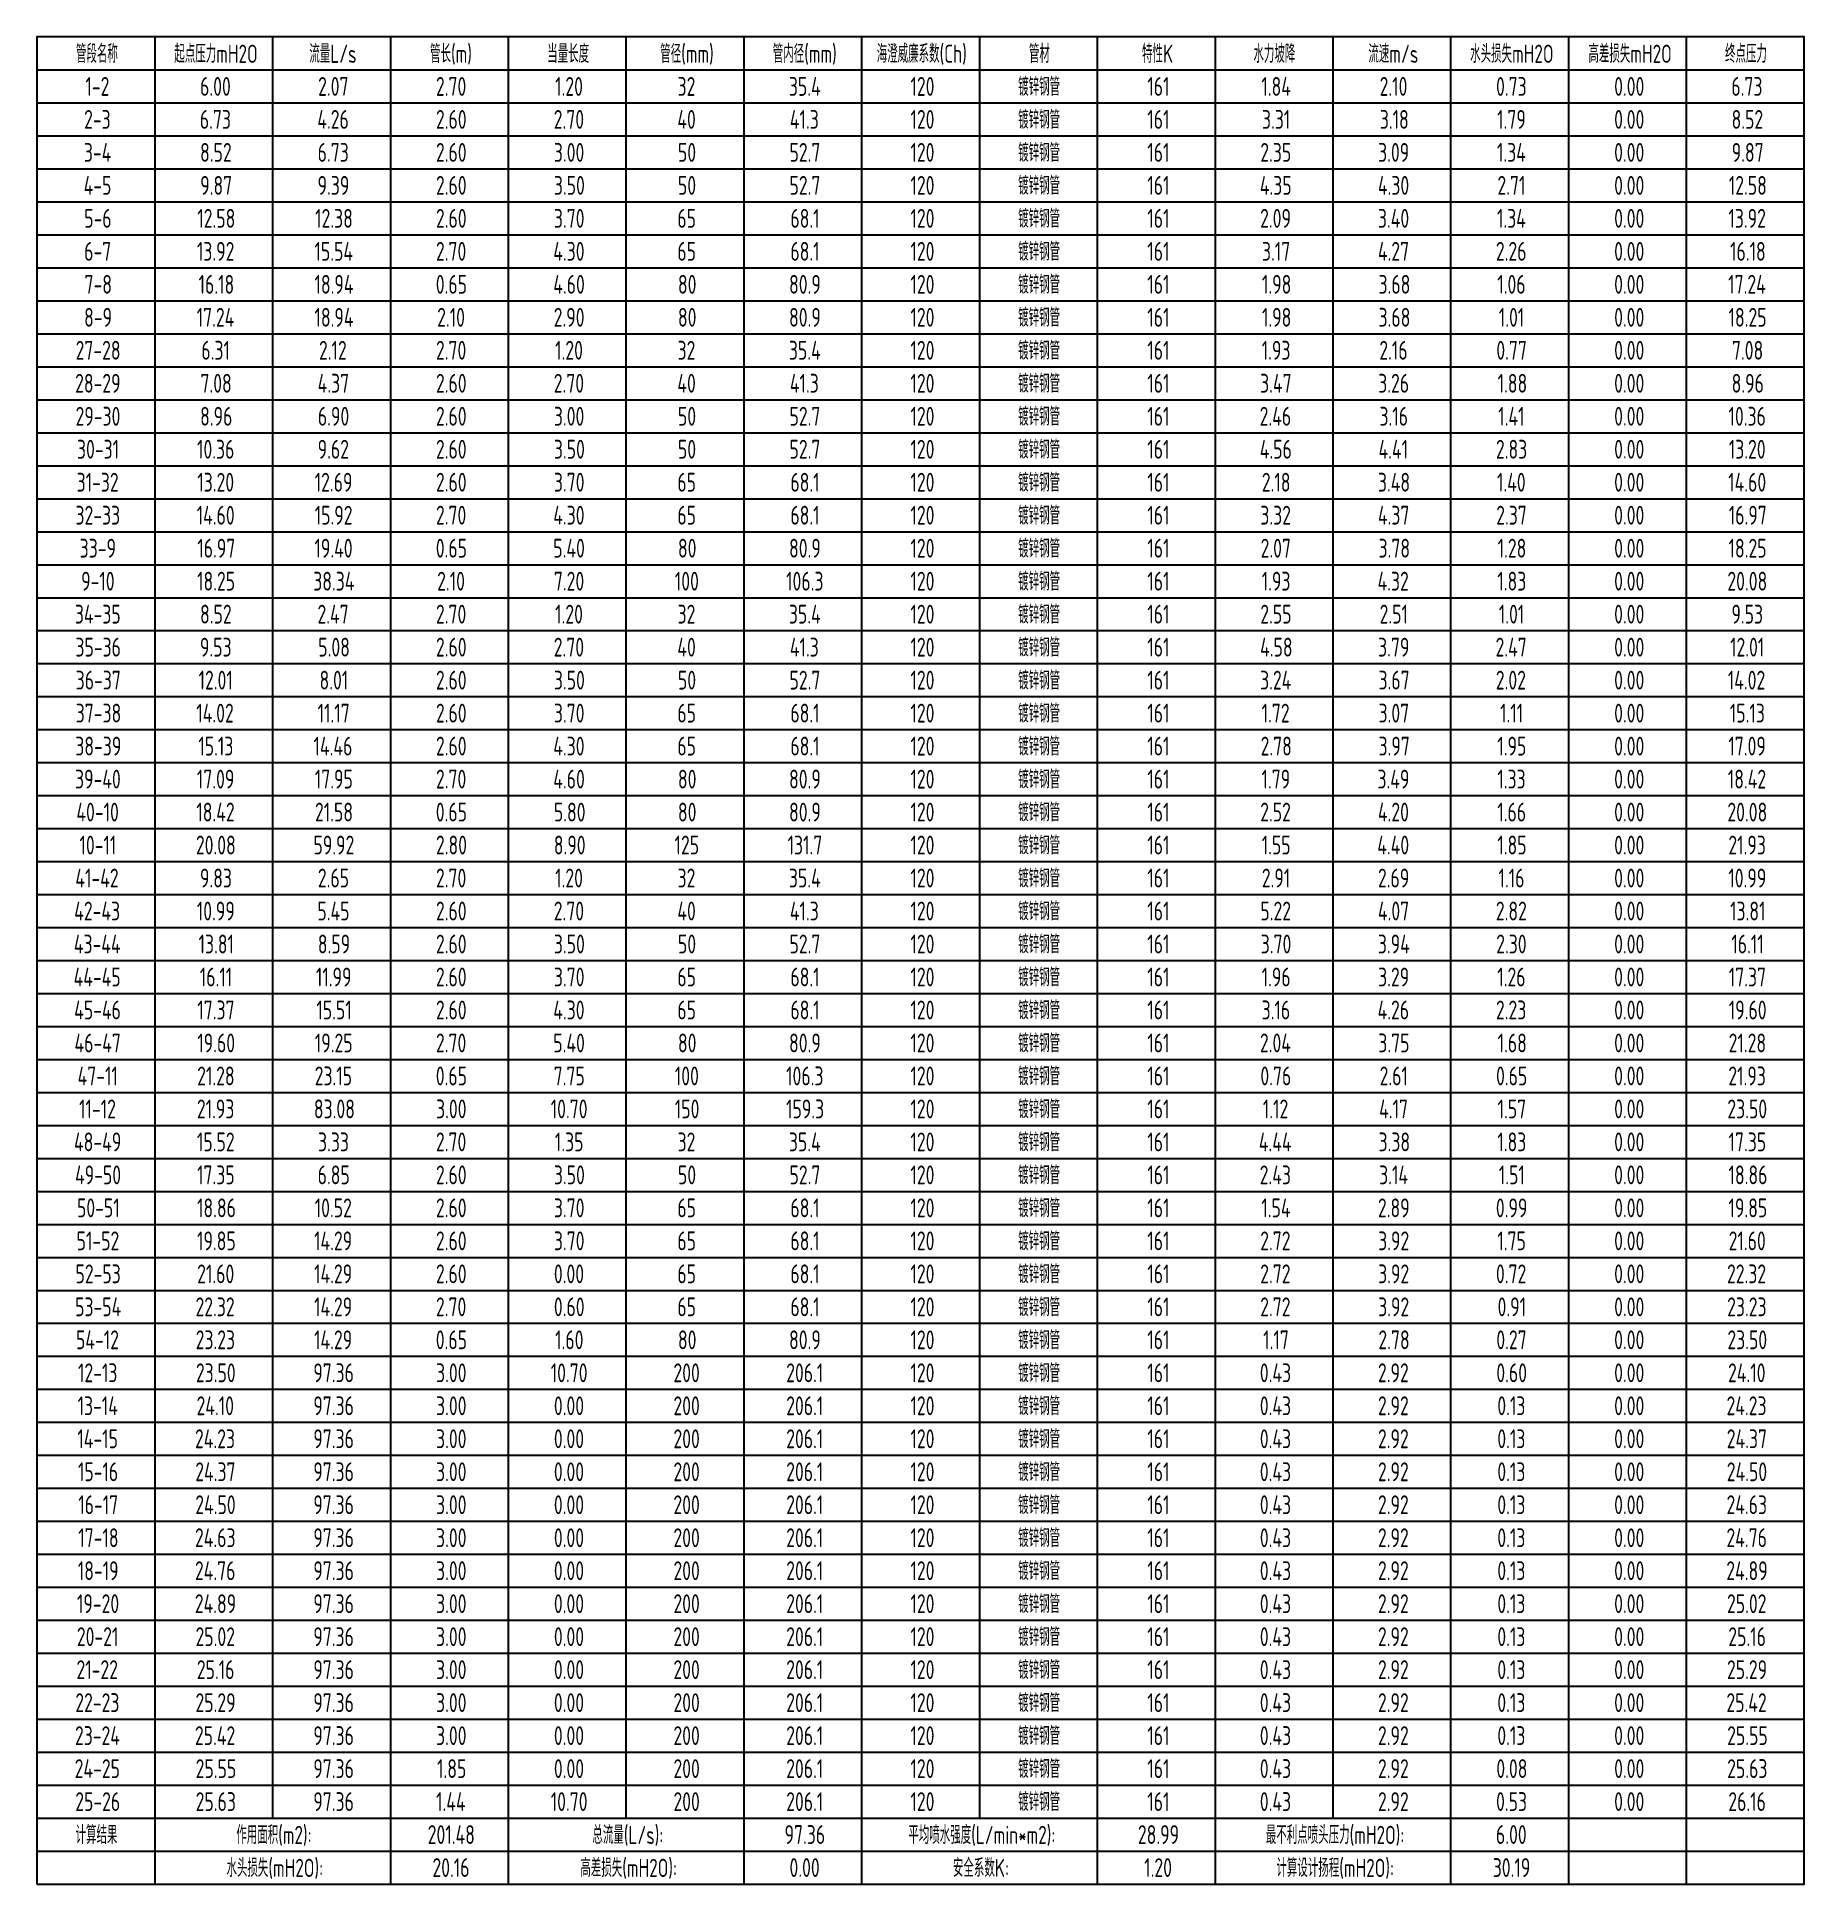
# Model space of a CAD drawing. Header units: millimetres. Extents: x 1622973 to 1895519, y 1781123 to 1975454.
# Drawn here: x 1820787 to 1858287, y 1936254 to 1975454 of the extents above; entities that cross this region are included whole.
import ezdxf

# ---------------------------------------------------------------- set-up
doc = ezdxf.new("R2010")
doc.units = ezdxf.units.MM
doc.header["$LTSCALE"] = 1000
doc.layers.add('TWT_TAB', color=7, linetype='CONTINUOUS')
doc.styles.add('_TWT_SHEET', font='GBENOR', dxfattribs={"width": 0.8, "height": 4, "bigfont": 'GBCBIG'})

msp = doc.modelspace()

# ---------------------------------------------------------------- texts
at = {"layer": 'TWT_TAB', "style": '_TWT_SHEET', "width": 0.8}
for s, height, p in [('管段名称', 385.8, (1821615, 1974904)), ('起点压力mH2O', 385.8, (1823702, 1974904)), ('流量L/s', 385.8, (1826567, 1974904)), ('管长(m)', 385.8, (1829130, 1974904)), ('当量长度', 385.8, (1831615, 1974904)), ('管径(mm)', 385.8, (1834014, 1974904)), ('管内径(mm)', 385.8, (1836402, 1974904)), ('海澄威廉系数(Ch)', 385.8, (1838608, 1974904)), ('管材', 385.8, (1841838, 1974904)), ('特性K', 385.8, (1844237, 1974904)), ('水力坡降', 385.8, (1846603, 1974904)), ('流速m/s', 385.8, (1849041, 1974904)), ('水头损失mH2O', 385.8, (1851201, 1974904)), ('高差损失mH2O', 385.8, (1853711, 1974904)), ('终点压力', 385.8, (1856610, 1974904)), ('1-2', 400, (1821816, 1974204)), ('6.00', 400, (1824249, 1974204)), ('2.07', 400, (1826754, 1974204)), ('2.70', 400, (1829254, 1974204)), ('1.20', 400, (1831784, 1974204)), ('32', 400, (1834382, 1974204)), ('35.4', 400, (1836744, 1974204)), ('120', 400, (1839324, 1974204)), ('镀锌钢管', 385.8, (1841610, 1974204)), ('161', 400, (1844350, 1974204)), ('1.84', 400, (1846770, 1974204)), ('2.10', 400, (1849280, 1974204)), ('0.73', 400, (1851751, 1974204)), ('0.00', 400, (1854257, 1974204)), ('6.73', 400, (1856744, 1974204)), ('2-3', 400, (1821788, 1973504)), ('6.73', 400, (1824244, 1973504)), ('4.26', 400, (1826737, 1973504)), ('2.60', 400, (1829254, 1973504)), ('2.70', 400, (1831754, 1973504)), ('40', 400, (1834377, 1973504)), ('41.3', 400, (1836765, 1973504)), ('120', 400, (1839324, 1973504)), ('镀锌钢管', 385.8, (1841610, 1973504)), ('161', 400, (1844350, 1973504)), ('3.31', 400, (1846784, 1973504)), ('3.18', 400, (1849284, 1973504)), ('1.79', 400, (1851774, 1973504)), ('0.00', 400, (1854257, 1973504)), ('8.52', 400, (1856749, 1973504)), ('3-4', 400, (1821784, 1972804)), ('8.52', 400, (1824249, 1972804)), ('6.73', 400, (1826744, 1972804)), ('2.60', 400, (1829254, 1972804)), ('3.00', 400, (1831757, 1972804)), ('50', 400, (1834390, 1972804)), ('52.7', 400, (1836757, 1972804)), ('120', 400, (1839324, 1972804)), ('镀锌钢管', 385.8, (1841610, 1972804)), ('161', 400, (1844350, 1972804)), ('2.35', 400, (1846748, 1972804)), ('3.09', 400, (1849248, 1972804)), ('1.34', 400, (1851770, 1972804)), ('0.00', 400, (1854257, 1972804)), ('9.87', 400, (1856752, 1972804)), ('4-5', 400, (1821778, 1972104)), ('9.87', 400, (1824252, 1972104)), ('9.39', 400, (1826742, 1972104)), ('2.60', 400, (1829254, 1972104)), ('3.50', 400, (1831757, 1972104)), ('50', 400, (1834390, 1972104)), ('52.7', 400, (1836757, 1972104)), ('120', 400, (1839324, 1972104)), ('镀锌钢管', 385.8, (1841610, 1972104)), ('161', 400, (1844350, 1972104)), ('4.35', 400, (1846738, 1972104)), ('4.30', 400, (1849244, 1972104)), ('2.71', 400, (1851780, 1972104)), ('0.00', 400, (1854257, 1972104)), ('12.58', 400, (1856690, 1972104)), ('5-6', 400, (1821790, 1971404)), ('12.58', 400, (1824190, 1971404)), ('12.38', 400, (1826690, 1971404)), ('2.60', 400, (1829254, 1971404)), ('3.70', 400, (1831757, 1971404)), ('65', 400, (1834377, 1971404)), ('68.1', 400, (1836776, 1971404)), ('120', 400, (1839324, 1971404)), ('镀锌钢管', 385.8, (1841610, 1971404)), ('161', 400, (1844350, 1971404)), ('2.09', 400, (1846744, 1971404)), ('3.40', 400, (1849244, 1971404)), ('1.34', 400, (1851770, 1971404)), ('0.00', 400, (1854257, 1971404)), ('13.92', 400, (1856682, 1971404)), ('6-7', 400, (1821789, 1970704)), ('13.92', 400, (1824182, 1970704)), ('15.54', 400, (1826677, 1970704)), ('2.70', 400, (1829254, 1970704)), ('4.30', 400, (1831744, 1970704)), ('65', 400, (1834377, 1970704)), ('68.1', 400, (1836776, 1970704)), ('120', 400, (1839324, 1970704)), ('镀锌钢管', 385.8, (1841610, 1970704)), ('161', 400, (1844350, 1970704)), ('3.17', 400, (1846784, 1970704)), ('4.27', 400, (1849244, 1970704)), ('2.26', 400, (1851747, 1970704)), ('0.00', 400, (1854257, 1970704)), ('16.18', 400, (1856717, 1970704)), ('7-8', 400, (1821797, 1970004)), ('16.18', 400, (1824217, 1970004)), ('18.94', 400, (1826677, 1970004)), ('0.65', 400, (1829251, 1970004)), ('4.60', 400, (1831744, 1970004)), ('80', 400, (1834390, 1970004)), ('80.9', 400, (1836748, 1970004)), ('120', 400, (1839324, 1970004)), ('镀锌钢管', 385.8, (1841610, 1970004)), ('161', 400, (1844350, 1970004)), ('1.98', 400, (1846783, 1970004)), ('3.68', 400, (1849257, 1970004)), ('1.06', 400, (1851777, 1970004)), ('0.00', 400, (1854257, 1970004)), ('17.24', 400, (1856677, 1970004)), ('8-9', 400, (1821788, 1969304)), ('17.24', 400, (1824177, 1969304)), ('18.94', 400, (1826677, 1969304)), ('2.10', 400, (1829280, 1969304)), ('2.90', 400, (1831753, 1969304)), ('80', 400, (1834390, 1969304)), ('80.9', 400, (1836748, 1969304)), ('120', 400, (1839324, 1969304)), ('镀锌钢管', 385.8, (1841610, 1969304)), ('161', 400, (1844350, 1969304)), ('1.98', 400, (1846783, 1969304)), ('3.68', 400, (1849257, 1969304)), ('1.01', 400, (1851810, 1969304)), ('0.00', 400, (1854257, 1969304)), ('18.25', 400, (1856685, 1969304)), ('镀锌钢管', 385.8, (1841610, 1968604)), ('27-28', 400, (1821607, 1968604)), ('6.31', 400, (1824276, 1968604)), ('2.12', 400, (1826772, 1968604)), ('2.70', 400, (1829254, 1968604)), ('1.20', 400, (1831784, 1968604)), ('32', 400, (1834382, 1968604)), ('35.4', 400, (1836744, 1968604)), ('120', 400, (1839324, 1968604)), ('161', 400, (1844350, 1968604)), ('1.93', 400, (1846778, 1968604)), ('2.16', 400, (1849274, 1968604)), ('0.77', 400, (1851757, 1968604)), ('0.00', 400, (1854257, 1968604)), ('7.08', 400, (1856757, 1968604)), ('28-29', 400, (1821597, 1967904)), ('7.08', 400, (1824257, 1967904)), ('4.37', 400, (1826744, 1967904)), ('2.60', 400, (1829254, 1967904)), ('2.70', 400, (1831754, 1967904)), ('40', 400, (1834377, 1967904)), ('41.3', 400, (1836765, 1967904)), ('120', 400, (1839324, 1967904)), ('镀锌钢管', 385.8, (1841610, 1967904)), ('161', 400, (1844350, 1967904)), ('3.47', 400, (1846744, 1967904)), ('3.26', 400, (1849250, 1967904)), ('1.88', 400, (1851784, 1967904)), ('0.00', 400, (1854257, 1967904)), ('8.96', 400, (1856750, 1967904)), ('29-30', 400, (1821606, 1967204)), ('8.96', 400, (1824250, 1967204)), ('6.90', 400, (1826749, 1967204)), ('2.60', 400, (1829254, 1967204)), ('3.00', 400, (1831757, 1967204)), ('50', 400, (1834390, 1967204)), ('52.7', 400, (1836757, 1967204)), ('120', 400, (1839324, 1967204)), ('镀锌钢管', 385.8, (1841610, 1967204)), ('161', 400, (1844350, 1967204)), ('2.46', 400, (1846734, 1967204)), ('3.16', 400, (1849277, 1967204)), ('1.41', 400, (1851797, 1967204)), ('0.00', 400, (1854257, 1967204)), ('10.36', 400, (1856684, 1967204)), ('30-31', 400, (1821637, 1966504)), ('10.36', 400, (1824184, 1966504)), ('9.62', 400, (1826744, 1966504)), ('2.60', 400, (1829254, 1966504)), ('3.50', 400, (1831757, 1966504)), ('50', 400, (1834390, 1966504)), ('52.7', 400, (1836757, 1966504)), ('120', 400, (1839324, 1966504)), ('镀锌钢管', 385.8, (1841610, 1966504)), ('161', 400, (1844350, 1966504)), ('4.56', 400, (1846737, 1966504)), ('4.41', 400, (1849257, 1966504)), ('2.83', 400, (1851748, 1966504)), ('0.00', 400, (1854257, 1966504)), ('13.20', 400, (1856690, 1966504)), ('31-32', 400, (1821629, 1965804)), ('13.20', 400, (1824190, 1965804)), ('12.69', 400, (1826681, 1965804)), ('2.60', 400, (1829254, 1965804)), ('3.70', 400, (1831757, 1965804)), ('65', 400, (1834377, 1965804)), ('68.1', 400, (1836776, 1965804)), ('120', 400, (1839324, 1965804)), ('镀锌钢管', 385.8, (1841610, 1965804)), ('161', 400, (1844350, 1965804)), ('2.18', 400, (1846780, 1965804)), ('3.48', 400, (1849244, 1965804)), ('1.40', 400, (1851770, 1965804)), ('0.00', 400, (1854257, 1965804)), ('14.60', 400, (1856677, 1965804)), ('32-33', 400, (1821605, 1965104)), ('14.60', 400, (1824177, 1965104)), ('15.92', 400, (1826682, 1965104)), ('2.70', 400, (1829254, 1965104)), ('4.30', 400, (1831744, 1965104)), ('65', 400, (1834377, 1965104)), ('68.1', 400, (1836776, 1965104)), ('120', 400, (1839324, 1965104)), ('镀锌钢管', 385.8, (1841610, 1965104)), ('161', 400, (1844350, 1965104)), ('3.32', 400, (1846749, 1965104)), ('4.37', 400, (1849244, 1965104)), ('2.37', 400, (1851754, 1965104)), ('0.00', 400, (1854257, 1965104)), ('16.97', 400, (1856690, 1965104)), ('33-9', 400, (1821694, 1964404)), ('16.97', 400, (1824190, 1964404)), ('19.40', 400, (1826676, 1964404)), ('0.65', 400, (1829251, 1964404)), ('5.40', 400, (1831744, 1964404)), ('80', 400, (1834390, 1964404)), ('80.9', 400, (1836748, 1964404)), ('120', 400, (1839324, 1964404)), ('镀锌钢管', 385.8, (1841610, 1964404)), ('161', 400, (1844350, 1964404)), ('2.07', 400, (1846754, 1964404)), ('3.78', 400, (1849257, 1964404)), ('1.28', 400, (1851784, 1964404)), ('0.00', 400, (1854257, 1964404)), ('18.25', 400, (1856685, 1964404)), ('9-10', 400, (1821725, 1963704)), ('18.25', 400, (1824185, 1963704)), ('38.34', 400, (1826650, 1963704)), ('2.10', 400, (1829280, 1963704)), ('7.20', 400, (1831757, 1963704)), ('100', 400, (1834324, 1963704)), ('106.3', 400, (1836685, 1963704)), ('120', 400, (1839324, 1963704)), ('镀锌钢管', 385.8, (1841610, 1963704)), ('161', 400, (1844350, 1963704)), ('1.93', 400, (1846778, 1963704)), ('4.32', 400, (1849236, 1963704)), ('1.83', 400, (1851778, 1963704)), ('0.00', 400, (1854257, 1963704)), ('20.08', 400, (1856660, 1963704)), ('34-35', 400, (1821592, 1963004)), ('8.52', 400, (1824249, 1963004)), ('2.47', 400, (1826740, 1963004)), ('2.70', 400, (1829254, 1963004)), ('1.20', 400, (1831784, 1963004)), ('32', 400, (1834382, 1963004)), ('35.4', 400, (1836744, 1963004)), ('120', 400, (1839324, 1963004)), ('镀锌钢管', 385.8, (1841610, 1963004)), ('161', 400, (1844350, 1963004)), ('2.55', 400, (1846748, 1963004)), ('2.51', 400, (1849280, 1963004)), ('1.01', 400, (1851810, 1963004)), ('0.00', 400, (1854257, 1963004)), ('9.53', 400, (1856746, 1963004)), ('35-36', 400, (1821604, 1962304)), ('9.53', 400, (1824246, 1962304)), ('5.08', 400, (1826757, 1962304)), ('2.60', 400, (1829254, 1962304)), ('2.70', 400, (1831754, 1962304)), ('40', 400, (1834377, 1962304)), ('41.3', 400, (1836765, 1962304)), ('120', 400, (1839324, 1962304)), ('镀锌钢管', 385.8, (1841610, 1962304)), ('161', 400, (1844350, 1962304)), ('4.58', 400, (1846744, 1962304)), ('3.79', 400, (1849248, 1962304)), ('2.47', 400, (1851740, 1962304)), ('0.00', 400, (1854257, 1962304)), ('12.01', 400, (1856717, 1962304)), ('36-37', 400, (1821610, 1961604)), ('12.01', 400, (1824217, 1961604)), ('8.01', 400, (1826784, 1961604)), ('2.60', 400, (1829254, 1961604)), ('3.50', 400, (1831757, 1961604)), ('50', 400, (1834390, 1961604)), ('52.7', 400, (1836757, 1961604)), ('120', 400, (1839324, 1961604)), ('镀锌钢管', 385.8, (1841610, 1961604)), ('161', 400, (1844350, 1961604)), ('3.24', 400, (1846744, 1961604)), ('3.67', 400, (1849257, 1961604)), ('2.02', 400, (1851746, 1961604)), ('0.00', 400, (1854257, 1961604)), ('14.02', 400, (1856669, 1961604)), ('37-38', 400, (1821610, 1960904)), ('14.02', 400, (1824169, 1960904)), ('11.17', 400, (1826744, 1960904)), ('2.60', 400, (1829254, 1960904)), ('3.70', 400, (1831757, 1960904)), ('65', 400, (1834377, 1960904)), ('68.1', 400, (1836776, 1960904)), ('120', 400, (1839324, 1960904)), ('镀锌钢管', 385.8, (1841610, 1960904)), ('161', 400, (1844350, 1960904)), ('1.72', 400, (1846776, 1960904)), ('3.07', 400, (1849257, 1960904)), ('1.11', 400, (1851837, 1960904)), ('0.00', 400, (1854257, 1960904)), ('15.13', 400, (1856712, 1960904)), ('38-39', 400, (1821601, 1960204)), ('15.13', 400, (1824212, 1960204)), ('14.46', 400, (1826657, 1960204)), ('2.60', 400, (1829254, 1960204)), ('4.30', 400, (1831744, 1960204)), ('65', 400, (1834377, 1960204)), ('68.1', 400, (1836776, 1960204)), ('120', 400, (1839324, 1960204)), ('镀锌钢管', 385.8, (1841610, 1960204)), ('161', 400, (1844350, 1960204)), ('2.78', 400, (1846754, 1960204)), ('3.97', 400, (1849257, 1960204)), ('1.95', 400, (1851778, 1960204)), ('0.00', 400, (1854257, 1960204)), ('17.09', 400, (1856681, 1960204)), ('39-40', 400, (1821596, 1959504)), ('17.09', 400, (1824181, 1959504)), ('17.95', 400, (1826684, 1959504)), ('2.70', 400, (1829254, 1959504)), ('4.60', 400, (1831744, 1959504)), ('80', 400, (1834390, 1959504)), ('80.9', 400, (1836748, 1959504)), ('120', 400, (1839324, 1959504)), ('镀锌钢管', 385.8, (1841610, 1959504)), ('161', 400, (1844350, 1959504)), ('1.79', 400, (1846774, 1959504)), ('3.49', 400, (1849234, 1959504)), ('1.33', 400, (1851778, 1959504)), ('0.00', 400, (1854257, 1959504)), ('18.42', 400, (1856669, 1959504)), ('镀锌钢管', 385.8, (1841610, 1958804)), ('40-10', 400, (1821624, 1958804)), ('18.42', 400, (1824169, 1958804)), ('21.58', 400, (1826687, 1958804)), ('0.65', 400, (1829251, 1958804)), ('5.80', 400, (1831757, 1958804)), ('80', 400, (1834390, 1958804)), ('80.9', 400, (1836748, 1958804)), ('120', 400, (1839324, 1958804)), ('161', 400, (1844350, 1958804)), ('2.52', 400, (1846746, 1958804)), ('4.20', 400, (1849244, 1958804)), ('1.66', 400, (1851777, 1958804)), ('0.00', 400, (1854257, 1958804)), ('20.08', 400, (1856660, 1958804)), ('10-11', 400, (1821690, 1958104)), ('20.08', 400, (1824160, 1958104)), ('59.92', 400, (1826655, 1958104)), ('2.80', 400, (1829254, 1958104)), ('8.90', 400, (1831756, 1958104)), ('125', 400, (1834318, 1958104)), ('131.7', 400, (1836717, 1958104)), ('120', 400, (1839324, 1958104)), ('镀锌钢管', 385.8, (1841610, 1958104)), ('161', 400, (1844350, 1958104)), ('1.55', 400, (1846778, 1958104)), ('4.40', 400, (1849230, 1958104)), ('1.85', 400, (1851778, 1958104)), ('0.00', 400, (1854257, 1958104)), ('21.93', 400, (1856681, 1958104)), ('41-42', 400, (1821602, 1957404)), ('9.83', 400, (1824246, 1957404)), ('2.65', 400, (1826748, 1957404)), ('2.70', 400, (1829254, 1957404)), ('1.20', 400, (1831784, 1957404)), ('32', 400, (1834382, 1957404)), ('35.4', 400, (1836744, 1957404)), ('120', 400, (1839324, 1957404)), ('镀锌钢管', 385.8, (1841610, 1957404)), ('161', 400, (1844350, 1957404)), ('2.91', 400, (1846780, 1957404)), ('2.69', 400, (1849244, 1957404)), ('1.16', 400, (1851804, 1957404)), ('0.00', 400, (1854257, 1957404)), ('10.99', 400, (1856680, 1957404)), ('42-43', 400, (1821578, 1956704)), ('10.99', 400, (1824180, 1956704)), ('5.45', 400, (1826738, 1956704)), ('2.60', 400, (1829254, 1956704)), ('2.70', 400, (1831754, 1956704)), ('40', 400, (1834377, 1956704)), ('41.3', 400, (1836765, 1956704)), ('120', 400, (1839324, 1956704)), ('镀锌钢管', 385.8, (1841610, 1956704)), ('161', 400, (1844350, 1956704)), ('5.22', 400, (1846749, 1956704)), ('4.07', 400, (1849244, 1956704)), ('2.82', 400, (1851746, 1956704)), ('0.00', 400, (1854257, 1956704)), ('13.81', 400, (1856717, 1956704)), ('43-44', 400, (1821570, 1956004)), ('13.81', 400, (1824217, 1956004)), ('8.59', 400, (1826748, 1956004)), ('2.60', 400, (1829254, 1956004)), ('3.50', 400, (1831757, 1956004)), ('50', 400, (1834390, 1956004)), ('52.7', 400, (1836757, 1956004)), ('120', 400, (1839324, 1956004)), ('镀锌钢管', 385.8, (1841610, 1956004)), ('161', 400, (1844350, 1956004)), ('3.70', 400, (1846757, 1956004)), ('3.94', 400, (1849243, 1956004)), ('2.30', 400, (1851754, 1956004)), ('0.00', 400, (1854257, 1956004)), ('16.11', 400, (1856744, 1956004)), ('44-45', 400, (1821565, 1955304)), ('16.11', 400, (1824244, 1955304)), ('11.99', 400, (1826707, 1955304)), ('2.60', 400, (1829254, 1955304)), ('3.70', 400, (1831757, 1955304)), ('65', 400, (1834377, 1955304)), ('68.1', 400, (1836776, 1955304)), ('120', 400, (1839324, 1955304)), ('镀锌钢管', 385.8, (1841610, 1955304)), ('161', 400, (1844350, 1955304)), ('1.96', 400, (1846777, 1955304)), ('3.29', 400, (1849248, 1955304)), ('1.26', 400, (1851777, 1955304)), ('0.00', 400, (1854257, 1955304)), ('17.37', 400, (1856690, 1955304)), ('45-46', 400, (1821577, 1954604)), ('17.37', 400, (1824190, 1954604)), ('15.51', 400, (1826717, 1954604)), ('2.60', 400, (1829254, 1954604)), ('4.30', 400, (1831744, 1954604)), ('65', 400, (1834377, 1954604)), ('68.1', 400, (1836776, 1954604)), ('120', 400, (1839324, 1954604)), ('镀锌钢管', 385.8, (1841610, 1954604)), ('161', 400, (1844350, 1954604)), ('3.16', 400, (1846777, 1954604)), ('4.26', 400, (1849237, 1954604)), ('2.23', 400, (1851748, 1954604)), ('0.00', 400, (1854257, 1954604)), ('19.60', 400, (1856690, 1954604)), ('46-47', 400, (1821584, 1953904)), ('19.60', 400, (1824190, 1953904)), ('19.25', 400, (1826684, 1953904)), ('2.70', 400, (1829254, 1953904)), ('5.40', 400, (1831744, 1953904)), ('80', 400, (1834390, 1953904)), ('80.9', 400, (1836748, 1953904)), ('120', 400, (1839324, 1953904)), ('镀锌钢管', 385.8, (1841610, 1953904)), ('161', 400, (1844350, 1953904)), ('2.04', 400, (1846740, 1953904)), ('3.75', 400, (1849252, 1953904)), ('1.68', 400, (1851784, 1953904)), ('0.00', 400, (1854257, 1953904)), ('21.28', 400, (1856687, 1953904)), ('47-11', 400, (1821650, 1953204)), ('21.28', 400, (1824187, 1953204)), ('23.15', 400, (1826681, 1953204)), ('0.65', 400, (1829251, 1953204)), ('7.75', 400, (1831752, 1953204)), ('100', 400, (1834324, 1953204)), ('106.3', 400, (1836685, 1953204)), ('120', 400, (1839324, 1953204)), ('镀锌钢管', 385.8, (1841610, 1953204)), ('161', 400, (1844350, 1953204)), ('0.76', 400, (1846750, 1953204)), ('2.61', 400, (1849280, 1953204)), ('0.65', 400, (1851751, 1953204)), ('0.00', 400, (1854257, 1953204)), ('21.93', 400, (1856681, 1953204)), ('11-12', 400, (1821682, 1952504)), ('21.93', 400, (1824181, 1952504)), ('83.08', 400, (1826664, 1952504)), ('3.00', 400, (1829257, 1952504)), ('10.70', 400, (1831690, 1952504)), ('150', 400, (1834324, 1952504)), ('159.3', 400, (1836684, 1952504)), ('120', 400, (1839324, 1952504)), ('镀锌钢管', 385.8, (1841610, 1952504)), ('161', 400, (1844350, 1952504)), ('1.12', 400, (1846802, 1952504)), ('4.17', 400, (1849270, 1952504)), ('1.57', 400, (1851784, 1952504)), ('0.00', 400, (1854257, 1952504)), ('23.50', 400, (1856660, 1952504)), ('48-49', 400, (1821574, 1951804)), ('15.52', 400, (1824182, 1951804)), ('3.33', 400, (1826752, 1951804)), ('2.70', 400, (1829254, 1951804)), ('1.35', 400, (1831778, 1951804)), ('32', 400, (1834382, 1951804)), ('35.4', 400, (1836744, 1951804)), ('120', 400, (1839324, 1951804)), ('镀锌钢管', 385.8, (1841610, 1951804)), ('161', 400, (1844350, 1951804)), ('4.44', 400, (1846717, 1951804)), ('3.38', 400, (1849257, 1951804)), ('1.83', 400, (1851778, 1951804)), ('0.00', 400, (1854257, 1951804)), ('17.35', 400, (1856685, 1951804)), ('49-50', 400, (1821596, 1951104)), ('17.35', 400, (1824185, 1951104)), ('6.85', 400, (1826744, 1951104)), ('2.60', 400, (1829254, 1951104)), ('3.50', 400, (1831757, 1951104)), ('50', 400, (1834390, 1951104)), ('52.7', 400, (1836757, 1951104)), ('120', 400, (1839324, 1951104)), ('镀锌钢管', 385.8, (1841610, 1951104)), ('161', 400, (1844350, 1951104)), ('2.43', 400, (1846735, 1951104)), ('3.14', 400, (1849270, 1951104)), ('1.51', 400, (1851810, 1951104)), ('0.00', 400, (1854257, 1951104)), ('18.86', 400, (1856684, 1951104)), ('50-51', 400, (1821637, 1950404)), ('18.86', 400, (1824184, 1950404)), ('10.52', 400, (1826682, 1950404)), ('2.60', 400, (1829254, 1950404)), ('3.70', 400, (1831757, 1950404)), ('65', 400, (1834377, 1950404)), ('68.1', 400, (1836776, 1950404)), ('120', 400, (1839324, 1950404)), ('镀锌钢管', 385.8, (1841610, 1950404)), ('161', 400, (1844350, 1950404)), ('1.54', 400, (1846770, 1950404)), ('2.89', 400, (1849244, 1950404)), ('0.99', 400, (1851747, 1950404)), ('0.00', 400, (1854257, 1950404)), ('19.85', 400, (1856684, 1950404)), ('51-52', 400, (1821629, 1949704)), ('19.85', 400, (1824184, 1949704)), ('14.29', 400, (1826668, 1949704)), ('2.60', 400, (1829254, 1949704)), ('3.70', 400, (1831757, 1949704)), ('65', 400, (1834377, 1949704)), ('68.1', 400, (1836776, 1949704)), ('120', 400, (1839324, 1949704)), ('镀锌钢管', 385.8, (1841610, 1949704)), ('161', 400, (1844350, 1949704)), ('2.72', 400, (1846746, 1949704)), ('3.92', 400, (1849249, 1949704)), ('1.75', 400, (1851778, 1949704)), ('0.00', 400, (1854257, 1949704)), ('21.60', 400, (1856687, 1949704)), ('镀锌钢管', 385.8, (1841610, 1949004)), ('52-53', 400, (1821605, 1949004)), ('21.60', 400, (1824187, 1949004)), ('14.29', 400, (1826668, 1949004)), ('2.60', 400, (1829254, 1949004)), ('0.00', 400, (1831757, 1949004)), ('65', 400, (1834377, 1949004)), ('68.1', 400, (1836776, 1949004)), ('120', 400, (1839324, 1949004)), ('161', 400, (1844350, 1949004)), ('2.72', 400, (1846746, 1949004)), ('3.92', 400, (1849249, 1949004)), ('0.72', 400, (1851749, 1949004)), ('0.00', 400, (1854257, 1949004)), ('22.32', 400, (1856652, 1949004)), ('53-54', 400, (1821597, 1948304)), ('22.32', 400, (1824152, 1948304)), ('14.29', 400, (1826668, 1948304)), ('2.70', 400, (1829254, 1948304)), ('0.60', 400, (1831757, 1948304)), ('65', 400, (1834377, 1948304)), ('68.1', 400, (1836776, 1948304)), ('120', 400, (1839324, 1948304)), ('镀锌钢管', 385.8, (1841610, 1948304)), ('161', 400, (1844350, 1948304)), ('2.72', 400, (1846746, 1948304)), ('3.92', 400, (1849249, 1948304)), ('0.91', 400, (1851783, 1948304)), ('0.00', 400, (1854257, 1948304)), ('23.23', 400, (1856655, 1948304)), ('54-12', 400, (1821616, 1947604)), ('23.23', 400, (1824155, 1947604)), ('14.29', 400, (1826668, 1947604)), ('0.65', 400, (1829251, 1947604)), ('1.60', 400, (1831784, 1947604)), ('80', 400, (1834390, 1947604)), ('80.9', 400, (1836748, 1947604)), ('120', 400, (1839324, 1947604)), ('镀锌钢管', 385.8, (1841610, 1947604)), ('161', 400, (1844350, 1947604)), ('1.17', 400, (1846810, 1947604)), ('2.78', 400, (1849254, 1947604)), ('0.27', 400, (1851757, 1947604)), ('0.00', 400, (1854257, 1947604)), ('23.50', 400, (1856660, 1947604)), ('12-13', 400, (1821658, 1946904)), ('23.50', 400, (1824160, 1946904)), ('97.36', 400, (1826652, 1946904)), ('3.00', 400, (1829257, 1946904)), ('10.70', 400, (1831690, 1946904)), ('200', 400, (1834294, 1946904)), ('206.1', 400, (1836687, 1946904)), ('120', 400, (1839324, 1946904)), ('镀锌钢管', 385.8, (1841610, 1946904)), ('161', 400, (1844350, 1946904)), ('0.43', 400, (1846738, 1946904)), ('2.92', 400, (1849245, 1946904)), ('0.60', 400, (1851757, 1946904)), ('0.00', 400, (1854257, 1946904)), ('24.10', 400, (1856674, 1946904)), ('13-14', 400, (1821650, 1946204)), ('24.10', 400, (1824174, 1946204)), ('97.36', 400, (1826652, 1946204)), ('3.00', 400, (1829257, 1946204)), ('0.00', 400, (1831757, 1946204)), ('200', 400, (1834294, 1946204)), ('206.1', 400, (1836687, 1946204)), ('120', 400, (1839324, 1946204)), ('镀锌钢管', 385.8, (1841610, 1946204)), ('161', 400, (1844350, 1946204)), ('0.43', 400, (1846738, 1946204)), ('2.92', 400, (1849245, 1946204)), ('0.13', 400, (1851778, 1946204)), ('0.00', 400, (1854257, 1946204)), ('24.23', 400, (1856641, 1946204)), ('14-15', 400, (1821645, 1945504)), ('24.23', 400, (1824141, 1945504)), ('97.36', 400, (1826652, 1945504)), ('3.00', 400, (1829257, 1945504)), ('0.00', 400, (1831757, 1945504)), ('200', 400, (1834294, 1945504)), ('206.1', 400, (1836687, 1945504)), ('120', 400, (1839324, 1945504)), ('镀锌钢管', 385.8, (1841610, 1945504)), ('161', 400, (1844350, 1945504)), ('0.43', 400, (1846738, 1945504)), ('2.92', 400, (1849245, 1945504)), ('0.13', 400, (1851778, 1945504)), ('0.00', 400, (1854257, 1945504)), ('24.37', 400, (1856647, 1945504)), ('15-16', 400, (1821657, 1944804)), ('24.37', 400, (1824147, 1944804)), ('97.36', 400, (1826652, 1944804)), ('3.00', 400, (1829257, 1944804)), ('0.00', 400, (1831757, 1944804)), ('200', 400, (1834294, 1944804)), ('206.1', 400, (1836687, 1944804)), ('120', 400, (1839324, 1944804)), ('镀锌钢管', 385.8, (1841610, 1944804)), ('161', 400, (1844350, 1944804)), ('0.43', 400, (1846738, 1944804)), ('2.92', 400, (1849245, 1944804)), ('0.13', 400, (1851778, 1944804)), ('0.00', 400, (1854257, 1944804)), ('24.50', 400, (1856647, 1944804)), ('16-17', 400, (1821664, 1944104)), ('24.50', 400, (1824147, 1944104)), ('97.36', 400, (1826652, 1944104)), ('3.00', 400, (1829257, 1944104)), ('0.00', 400, (1831757, 1944104)), ('200', 400, (1834294, 1944104)), ('206.1', 400, (1836687, 1944104)), ('120', 400, (1839324, 1944104)), ('镀锌钢管', 385.8, (1841610, 1944104)), ('161', 400, (1844350, 1944104)), ('0.43', 400, (1846738, 1944104)), ('2.92', 400, (1849245, 1944104)), ('0.13', 400, (1851778, 1944104)), ('0.00', 400, (1854257, 1944104)), ('24.63', 400, (1856641, 1944104)), ('17-18', 400, (1821664, 1943404)), ('24.63', 400, (1824141, 1943404)), ('97.36', 400, (1826652, 1943404)), ('3.00', 400, (1829257, 1943404)), ('0.00', 400, (1831757, 1943404)), ('200', 400, (1834294, 1943404)), ('206.1', 400, (1836687, 1943404)), ('120', 400, (1839324, 1943404)), ('镀锌钢管', 385.8, (1841610, 1943404)), ('161', 400, (1844350, 1943404)), ('0.43', 400, (1846738, 1943404)), ('2.92', 400, (1849245, 1943404)), ('0.13', 400, (1851778, 1943404)), ('0.00', 400, (1854257, 1943404)), ('24.76', 400, (1856640, 1943404)), ('18-19', 400, (1821654, 1942704)), ('24.76', 400, (1824140, 1942704)), ('97.36', 400, (1826652, 1942704)), ('3.00', 400, (1829257, 1942704)), ('0.00', 400, (1831757, 1942704)), ('200', 400, (1834294, 1942704)), ('206.1', 400, (1836687, 1942704)), ('120', 400, (1839324, 1942704)), ('镀锌钢管', 385.8, (1841610, 1942704)), ('161', 400, (1844350, 1942704)), ('0.43', 400, (1846738, 1942704)), ('2.92', 400, (1849245, 1942704)), ('0.13', 400, (1851778, 1942704)), ('0.00', 400, (1854257, 1942704)), ('24.89', 400, (1856637, 1942704)), ('19-20', 400, (1821636, 1942004)), ('24.89', 400, (1824137, 1942004)), ('97.36', 400, (1826652, 1942004)), ('3.00', 400, (1829257, 1942004)), ('0.00', 400, (1831757, 1942004)), ('200', 400, (1834294, 1942004)), ('206.1', 400, (1836687, 1942004)), ('120', 400, (1839324, 1942004)), ('镀锌钢管', 385.8, (1841610, 1942004)), ('161', 400, (1844350, 1942004)), ('0.43', 400, (1846738, 1942004)), ('2.92', 400, (1849245, 1942004)), ('0.13', 400, (1851778, 1942004)), ('0.00', 400, (1854257, 1942004)), ('25.02', 400, (1856652, 1942004)), ('20-21', 400, (1821634, 1941304)), ('25.02', 400, (1824152, 1941304)), ('97.36', 400, (1826652, 1941304)), ('3.00', 400, (1829257, 1941304)), ('0.00', 400, (1831757, 1941304)), ('200', 400, (1834294, 1941304)), ('206.1', 400, (1836687, 1941304)), ('120', 400, (1839324, 1941304)), ('镀锌钢管', 385.8, (1841610, 1941304)), ('161', 400, (1844350, 1941304)), ('0.43', 400, (1846738, 1941304)), ('2.92', 400, (1849245, 1941304)), ('0.13', 400, (1851778, 1941304)), ('0.00', 400, (1854257, 1941304)), ('25.16', 400, (1856680, 1941304)), ('21-22', 400, (1821626, 1940604)), ('25.16', 400, (1824180, 1940604)), ('97.36', 400, (1826652, 1940604)), ('3.00', 400, (1829257, 1940604)), ('0.00', 400, (1831757, 1940604)), ('200', 400, (1834294, 1940604)), ('206.1', 400, (1836687, 1940604)), ('120', 400, (1839324, 1940604)), ('镀锌钢管', 385.8, (1841610, 1940604)), ('161', 400, (1844350, 1940604)), ('0.43', 400, (1846738, 1940604)), ('2.92', 400, (1849245, 1940604)), ('0.13', 400, (1851778, 1940604)), ('0.00', 400, (1854257, 1940604)), ('25.29', 400, (1856651, 1940604)), ('22-23', 400, (1821601, 1939904)), ('25.29', 400, (1824151, 1939904)), ('97.36', 400, (1826652, 1939904)), ('3.00', 400, (1829257, 1939904)), ('0.00', 400, (1831757, 1939904)), ('200', 400, (1834294, 1939904)), ('206.1', 400, (1836687, 1939904)), ('120', 400, (1839324, 1939904)), ('镀锌钢管', 385.8, (1841610, 1939904)), ('161', 400, (1844350, 1939904)), ('0.43', 400, (1846738, 1939904)), ('2.92', 400, (1849245, 1939904)), ('0.13', 400, (1851778, 1939904)), ('0.00', 400, (1854257, 1939904)), ('25.42', 400, (1856639, 1939904)), ('镀锌钢管', 385.8, (1841610, 1939204)), ('23-24', 400, (1821594, 1939204)), ('25.42', 400, (1824139, 1939204)), ('97.36', 400, (1826652, 1939204)), ('3.00', 400, (1829257, 1939204)), ('0.00', 400, (1831757, 1939204)), ('200', 400, (1834294, 1939204)), ('206.1', 400, (1836687, 1939204)), ('120', 400, (1839324, 1939204)), ('161', 400, (1844350, 1939204)), ('0.43', 400, (1846738, 1939204)), ('2.92', 400, (1849245, 1939204)), ('0.13', 400, (1851778, 1939204)), ('0.00', 400, (1854257, 1939204)), ('25.55', 400, (1856655, 1939204)), ('24-25', 400, (1821588, 1938504)), ('25.55', 400, (1824155, 1938504)), ('97.36', 400, (1826652, 1938504)), ('1.85', 400, (1829278, 1938504)), ('0.00', 400, (1831757, 1938504)), ('200', 400, (1834294, 1938504)), ('206.1', 400, (1836687, 1938504)), ('120', 400, (1839324, 1938504)), ('镀锌钢管', 385.8, (1841610, 1938504)), ('161', 400, (1844350, 1938504)), ('0.43', 400, (1846738, 1938504)), ('2.92', 400, (1849245, 1938504)), ('0.08', 400, (1851757, 1938504)), ('0.00', 400, (1854257, 1938504)), ('25.63', 400, (1856655, 1938504)), ('25-26', 400, (1821600, 1937804)), ('25.63', 400, (1824155, 1937804)), ('97.36', 400, (1826652, 1937804)), ('1.44', 400, (1829257, 1937804)), ('10.70', 400, (1831690, 1937804)), ('200', 400, (1834294, 1937804)), ('206.1', 400, (1836687, 1937804)), ('120', 400, (1839324, 1937804)), ('镀锌钢管', 385.8, (1841610, 1937804)), ('161', 400, (1844350, 1937804)), ('0.43', 400, (1846738, 1937804)), ('2.92', 400, (1849245, 1937804)), ('0.53', 400, (1851751, 1937804)), ('0.00', 400, (1854257, 1937804)), ('26.16', 400, (1856680, 1937804)), ('计算结果', 385.8, (1821606, 1937104)), ('作用面积(m2):', 385.8, (1825018, 1937104)), ('201.48', 400, (1829080, 1937104)), ('总流量(L/s):', 385.8, (1832574, 1937104)), ('97.36', 400, (1836652, 1937104)), ('平均喷水强度(L/min*m2):', 385.82, (1839279, 1937104)), ('28.99', 400, (1844150, 1937104)), ('最不利点喷头压力(mH2O):', 385.82, (1846865, 1937104)), ('6.00', 400, (1851749, 1937104)), ('水头损失(mH2O):', 385.82, (1824809, 1936404)), ('20.16', 400, (1829180, 1936404)), ('高差损失(mH2O):', 385.82, (1832319, 1936404)), ('0.00', 400, (1836757, 1936404)), ('安全系数K:', 385.8, (1840225, 1936404)), ('1.20', 400, (1844284, 1936404)), ('计算设计扬程(mH2O):', 385.82, (1847090, 1936404)), ('30.19', 400, (1851681, 1936404))]:
    msp.add_text(s, height=height, dxfattribs=at).set_placement(p)

# ---------------------------------------------------------------- linework, layer by layer
at = {"layer": 'TWT_TAB'}
msp.add_lwpolyline([(1820787, 1936254), (1858287, 1936254), (1858287, 1975454), (1820787, 1975454)], close=True, dxfattribs=at)
for points in [[(1823287, 1975454), (1823287, 1936254)], [(1825787, 1975454), (1825787, 1937654)], [(1828287, 1975454), (1828287, 1936254)], [(1830787, 1975454), (1830787, 1936254)], [(1833287, 1975454), (1833287, 1937654)], [(1835787, 1975454), (1835787, 1936254)], [(1838287, 1975454), (1838287, 1936254)], [(1840787, 1975454), (1840787, 1937654)], [(1843287, 1975454), (1843287, 1936254)], [(1845787, 1975454), (1845787, 1936254)], [(1848287, 1975454), (1848287, 1937654)], [(1850787, 1975454), (1850787, 1936254)], [(1853287, 1975454), (1853287, 1936254)], [(1855787, 1975454), (1855787, 1936254)], [(1820787, 1974754), (1858287, 1974754)], [(1820787, 1974054), (1858287, 1974054)], [(1820787, 1973354), (1858287, 1973354)], [(1820787, 1972654), (1858287, 1972654)], [(1820787, 1971954), (1858287, 1971954)], [(1820787, 1971254), (1858287, 1971254)], [(1820787, 1970554), (1858287, 1970554)], [(1820787, 1969854), (1858287, 1969854)], [(1820787, 1969154), (1858287, 1969154)], [(1820787, 1968454), (1858287, 1968454)], [(1820787, 1967754), (1858287, 1967754)], [(1820787, 1967054), (1858287, 1967054)], [(1820787, 1966354), (1858287, 1966354)], [(1820787, 1965654), (1858287, 1965654)], [(1820787, 1964954), (1858287, 1964954)], [(1820787, 1964254), (1858287, 1964254)], [(1820787, 1963554), (1858287, 1963554)], [(1820787, 1962854), (1858287, 1962854)], [(1820787, 1962154), (1858287, 1962154)], [(1820787, 1961454), (1858287, 1961454)], [(1820787, 1960754), (1858287, 1960754)], [(1820787, 1960054), (1858287, 1960054)], [(1820787, 1959354), (1858287, 1959354)], [(1820787, 1958654), (1858287, 1958654)], [(1820787, 1957954), (1858287, 1957954)], [(1820787, 1957254), (1858287, 1957254)], [(1820787, 1956554), (1858287, 1956554)], [(1820787, 1955854), (1858287, 1955854)], [(1820787, 1955154), (1858287, 1955154)], [(1820787, 1954454), (1858287, 1954454)], [(1820787, 1953754), (1858287, 1953754)], [(1820787, 1953054), (1858287, 1953054)], [(1820787, 1952354), (1858287, 1952354)], [(1820787, 1951654), (1858287, 1951654)], [(1820787, 1950954), (1858287, 1950954)], [(1820787, 1950254), (1858287, 1950254)], [(1820787, 1949554), (1858287, 1949554)], [(1820787, 1948854), (1858287, 1948854)], [(1820787, 1948154), (1858287, 1948154)], [(1820787, 1947454), (1858287, 1947454)], [(1820787, 1946754), (1858287, 1946754)], [(1820787, 1946054), (1858287, 1946054)], [(1820787, 1945354), (1858287, 1945354)], [(1820787, 1944654), (1858287, 1944654)], [(1820787, 1943954), (1858287, 1943954)], [(1820787, 1943254), (1858287, 1943254)], [(1820787, 1942554), (1858287, 1942554)], [(1820787, 1941854), (1858287, 1941854)], [(1820787, 1941154), (1858287, 1941154)], [(1820787, 1940454), (1858287, 1940454)], [(1820787, 1939754), (1858287, 1939754)], [(1820787, 1939054), (1858287, 1939054)], [(1820787, 1938354), (1858287, 1938354)], [(1820787, 1937654), (1858287, 1937654)], [(1820787, 1936954), (1858287, 1936954)]]:
    msp.add_lwpolyline(points, dxfattribs=at)

msp.set_redraw_order([(e.dxf.handle, doc.entitydb.next_handle()) for e in msp.query("TEXT MTEXT ATTDEF DIMENSION ARC_DIMENSION")])  # texts and dimensions are drawn at this point

doc.saveas('drawing.dxf')
